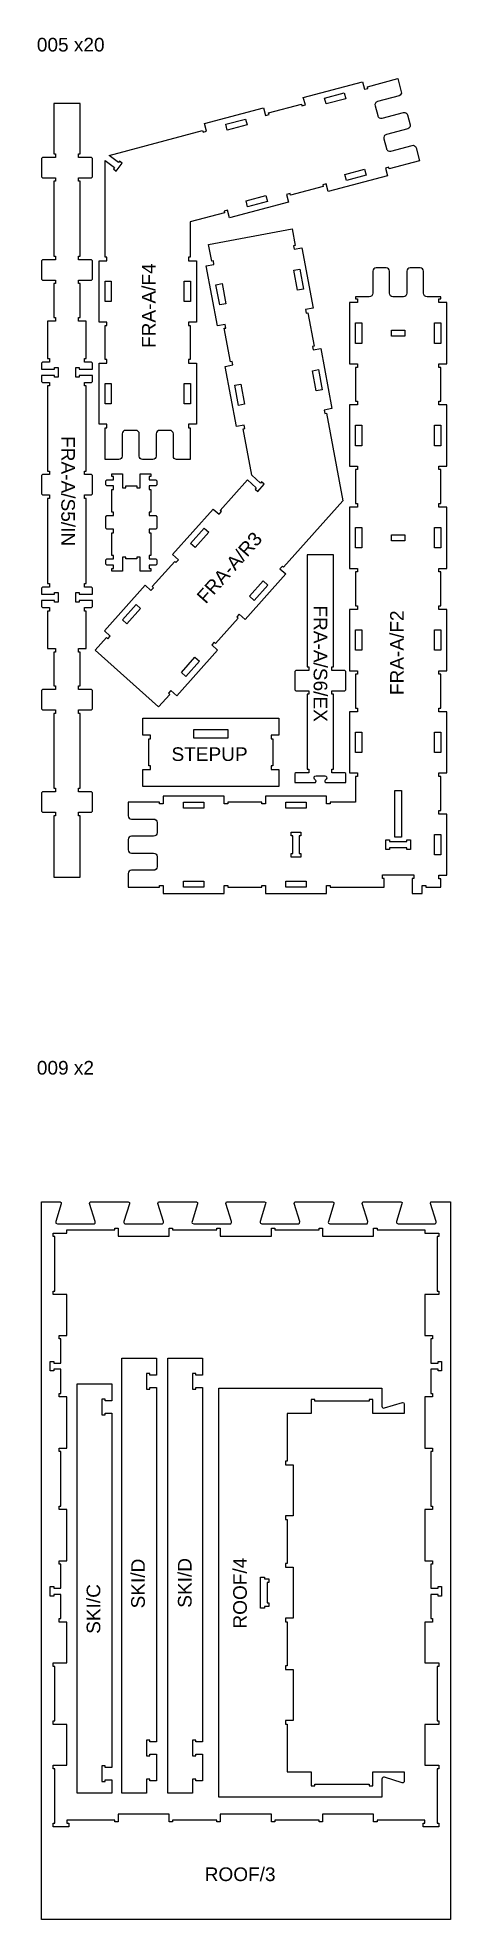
# Model space of a CAD drawing. Header units: millimetres. Extents: x -4719 to 10560, y -11118 to 9307.
# Drawn here: x -646 to 566, y 897 to 6415 of the extents above; entities that cross this region are included whole.
import ezdxf

# ---------------------------------------------------------------- set-up
doc = ezdxf.new("R2010")
doc.units = ezdxf.units.MM
doc.header["$MEASUREMENT"] = 0
for name, color, linetype, true_color in [('0_SHEET_BIRCHPLY_2440X1220', 1, 'Continuous', 0xff0000), ('1_ANYTOOL_1MMDEEP_INSIDE', 2, 'Continuous', 0xffff00), ('3_ANYTOOL_CUTTHROUGH_INSID', 4, 'Continuous', 0x00ffff), ('6_ANYTOOL_CUTTHROUGH_OUTSI', 5, 'Continuous', 0x0000ff)]:
    doc.layers.add(name, color=color, linetype=linetype, true_color=true_color)
doc.styles.add('textstyle204', font='standard')
doc.styles.add('textstyle205', font='standard')
doc.styles.add('textstyle30', font='standard')
doc.styles.add('textstyle34', font='standard')
doc.styles.add('textstyle71', font='standard')
doc.styles.add('textstyle72', font='standard')
doc.styles.add('textstyle73', font='standard')
doc.styles.add('textstyle74', font='standard')
doc.styles.add('textstyle82', font='standard')
doc.styles.add('textstyle83', font='standard')
doc.styles.add('textstyle85', font='standard')
doc.styles.add('textstyle86', font='standard')
doc.styles.add('textstyle87', font='standard')

msp = doc.modelspace()

# ---------------------------------------------------------------- texts
at = {"layer": '0_SHEET_BIRCHPLY_2440X1220', "char_height": 40, "attachment_point": 1}
for s, insert, width, style in [('\\fArial;005 x20', (-648.1, 6414.2), 232.771, 'textstyle30'), ('\\fArial;009 x2', (-648.1, 3414.2), 201.205, 'textstyle34')]:
    msp.add_mtext(s, dxfattribs=dict(at, insert=insert, width=width, style=style))
at = {"layer": '1_ANYTOOL_1MMDEEP_INSIDE', "char_height": 40, "attachment_point": 1}
for s, insert, width, rotation, style in [('\\fArial;FRA-A/F4', (-339.7, 5504.7), 279.277, 90, 'textstyle72'), ('\\fArial;FRA-A/S5/IN', (-536.3, 5246.5), 351.084, 270, 'textstyle204'), ('\\fArial;FRA-A/R3', (-182.2, 4778.7), 285.542, 48.5541, 'textstyle73'), ('\\fArial;FRA-A/S6/EX', (204.3, 4750), 373.735, 270, 'textstyle205'), ('\\fArial;FRA-A/F2', (388.7, 4486.8), 278.554, 90, 'textstyle71'), ('\\fArial;SKI/D', (-371.2, 1808.8), 179.518, 90, 'textstyle86'), ('\\fArial;SKI/D', (-234, 1810.7), 179.518, 90, 'textstyle87'), ('\\fArial;ROOF/4', (-71.9, 1749.6), 239.518, 90, 'textstyle83'), ('\\fArial;SKI/C', (-501.9, 1734.2), 180, 90, 'textstyle85')]:
    msp.add_mtext(s, dxfattribs=dict(at, insert=insert, width=width, rotation=rotation, style=style))
for s, insert, width, style in [('\\fArial;STEPUP', (-252.9, 4333.8), 256.145, 'textstyle74'), ('\\fArial;ROOF/3', (-155.5, 1049.3), 239.518, 'textstyle82')]:
    msp.add_mtext(s, dxfattribs=dict(at, insert=insert, width=width, style=style))

# ---------------------------------------------------------------- linework, layer by layer
at = {"layer": '3_ANYTOOL_CUTTHROUGH_INSID'}
for points in [[(196.3, 6237.7), (254.2, 6253.1), (258.9, 6235.7), (200.9, 6220.3)], [(-93.7, 6160.7), (-35.7, 6176.1), (-31.1, 6158.7), (-89.1, 6143.3)], [(255.8, 6013.4), (313.8, 6028.8), (318.4, 6011.4), (260.4, 5996)], [(-34.2, 5936.5), (23.8, 5951.9), (28.4, 5934.5), (-29.6, 5919.1)], [(-429.6, 5700.7), (-429.6, 5640.7), (-447.6, 5640.7), (-447.6, 5700.7)], [(-215.6, 5700.7), (-197.6, 5700.7), (-197.6, 5640.7), (-215.6, 5640.7)], [(-122.3, 5690.3), (-104.6, 5693.6), (-93.6, 5634.7), (-111.3, 5631.4)], [(105.7, 5733), (123.4, 5736.3), (134.4, 5677.3), (116.8, 5674)], [(305.4, 5518.3), (287.4, 5518.3), (287.4, 5578.3), (305.4, 5578.3)], [(519.4, 5518.3), (519.4, 5578.3), (537.4, 5578.3), (537.4, 5518.3)], [(432.4, 5539.3), (392.4, 5539.3), (392.4, 5557.3), (432.4, 5557.3)], [(160.9, 5438.1), (178.6, 5441.4), (189.6, 5382.5), (171.9, 5379.2)], [(-429.6, 5400.7), (-429.6, 5340.7), (-447.6, 5340.7), (-447.6, 5400.7)], [(-215.6, 5400.7), (-197.6, 5400.7), (-197.6, 5340.7), (-215.6, 5340.7)], [(-67.1, 5395.5), (-49.4, 5398.8), (-38.4, 5339.8), (-56.1, 5336.5)], [(305.4, 5218.3), (287.4, 5218.3), (287.4, 5278.3), (305.4, 5278.3)], [(519.4, 5218.3), (519.4, 5278.3), (537.4, 5278.3), (537.4, 5218.3)], [(-156.8, 4976.3), (-143.4, 4964.3), (-183.4, 4919.6), (-196.8, 4931.6)], [(305.4, 4978.3), (305.4, 4918.3), (287.4, 4918.3), (287.4, 4978.3)], [(519.4, 4978.3), (537.4, 4978.3), (537.4, 4918.3), (519.4, 4918.3)], [(432.4, 4957.3), (432.4, 4939.3), (392.4, 4939.3), (392.4, 4957.3)], [(16.1, 4821.5), (29.5, 4809.5), (-10.5, 4764.8), (-23.9, 4776.8)], [(-356.9, 4752.7), (-343.5, 4740.7), (-383.5, 4696), (-396.9, 4708)], [(305.4, 4678.3), (305.4, 4618.3), (287.4, 4618.3), (287.4, 4678.3)], [(519.4, 4678.3), (537.4, 4678.3), (537.4, 4618.3), (519.4, 4618.3)], [(-184, 4598), (-170.6, 4586), (-210.6, 4541.3), (-224, 4553.3)], [(-187.5, 4386.1), (-87.5, 4386.1), (-87.5, 4361.1), (-187.5, 4361.1)], [(305.4, 4378.3), (305.4, 4318.3), (287.4, 4318.3), (287.4, 4378.3)], [(519.4, 4378.3), (537.4, 4378.3), (537.4, 4318.3), (519.4, 4318.3)], [(421.9, 4206.8), (421.9, 4070.8), (402.9, 4070.8), (402.9, 4206.8)], [(-157.6, 4173.3), (-157.6, 4155.3), (-217.6, 4155.3), (-217.6, 4173.3)], [(142.4, 4173.3), (142.4, 4155.3), (82.4, 4155.3), (82.4, 4173.3)], [(126.9, 4084.8), (126.9, 4073.8), (121.9, 4073.8), (121.9, 4022.8), (126.9, 4022.8), (126.9, 4011.8), (97.9, 4011.8), (97.9, 4022.8), (102.9, 4022.8), (102.9, 4073.8), (97.9, 4073.8), (97.9, 4084.8)], [(437.9, 4062.8), (448.9, 4062.8), (448.9, 4033.8), (437.9, 4033.8), (437.9, 4038.8), (386.9, 4038.8), (386.9, 4033.8), (375.9, 4033.8), (375.9, 4062.8), (386.9, 4062.8), (386.9, 4057.8), (437.9, 4057.8)], [(519.4, 4078.3), (537.4, 4078.3), (537.4, 4018.3), (519.4, 4018.3)], [(-157.6, 3941.3), (-157.6, 3923.3), (-217.6, 3923.3), (-217.6, 3941.3)], [(142.4, 3941.3), (142.4, 3923.3), (82.4, 3923.3), (82.4, 3941.3)], [(8.8, 1900.5), (19.8, 1900.5), (19.8, 1895.5), (32.8, 1895.5), (32.8, 1884.5), (27.8, 1884.5), (27.8, 1825.5), (32.8, 1825.5), (32.8, 1814.5), (19.8, 1814.5), (19.8, 1809.5), (8.8, 1809.5)]]:
    msp.add_lwpolyline(points, close=True, dxfattribs=at)
at = {"layer": '6_ANYTOOL_CUTTHROUGH_OUTSI'}
for points in [[(411.4, 6294.5), (421.6, 6255.8, -0.414214), (414.9, 6244.2), (352.1, 6227.6, 0.414214), (344.6, 6214.7), (352.2, 6186.2, 0.414214), (365, 6178.7), (427.8, 6195.4, -0.414214), (439.5, 6188.7), (447.3, 6159.2, -0.414214), (440.5, 6147.6), (377.7, 6130.9, 0.414214), (370.3, 6118.1), (377.8, 6089.5, 0.414214), (390.7, 6082.1), (453.5, 6098.8, -0.414214), (465.1, 6092), (475.4, 6053.4), (386.2, 6029.7), (384.9, 6034.5), (374.8, 6031.8), (380.7, 6009.6), (207.2, 5963.6), (201.3, 5985.8), (191.1, 5983.1), (192.4, 5978.3), (96.2, 5952.7), (95, 5957.6), (84.8, 5954.9), (90.7, 5932.7), (-82.8, 5886.6), (-88.7, 5908.8), (-98.8, 5906.1), (-97.5, 5901.3), (-197.9, 5874.7), (-197.9, 5770.9), (-202.9, 5770.9), (-202.9, 5760.4), (-179.9, 5760.4), (-179.9, 5580.9), (-202.9, 5580.9), (-202.9, 5570.4), (-197.9, 5570.4), (-197.9, 5470.9), (-202.9, 5470.9), (-202.9, 5460.4), (-179.9, 5460.4), (-179.9, 5280.9), (-202.9, 5280.9), (-202.9, 5270.4), (-197.9, 5270.4), (-197.9, 5178.2), (-237.9, 5178.2, -0.414214), (-247.4, 5187.7), (-247.4, 5252.7, 0.414214), (-257.9, 5263.2), (-287.4, 5263.2, 0.414214), (-297.9, 5252.7), (-297.9, 5187.7, -0.414214), (-307.4, 5178.2), (-337.9, 5178.2, -0.414214), (-347.4, 5187.7), (-347.4, 5252.7, 0.414214), (-357.9, 5263.2), (-387.4, 5263.2, 0.414214), (-397.9, 5252.7), (-397.9, 5187.7, -0.414214), (-407.4, 5178.2), (-447.4, 5178.2), (-447.4, 5270.4), (-442.4, 5270.4), (-442.4, 5280.9), (-465.4, 5280.9), (-465.4, 5460.4), (-442.4, 5460.4), (-442.4, 5470.9), (-447.4, 5470.9), (-447.4, 5570.4), (-442.4, 5570.4), (-442.4, 5580.9), (-465.4, 5580.9), (-465.4, 5760.4), (-442.4, 5760.4), (-442.4, 5770.9), (-447.4, 5770.9), (-447.4, 6054.9), (-420.2, 6034.1), (-423.3, 6030.1), (-414.9, 6023.7), (-397.6, 6046.3), (-405.9, 6052.7), (-408.9, 6048.7), (-436.1, 6069.6), (-161.5, 6142.5), (-160.3, 6137.6), (-150.1, 6140.3), (-156, 6162.6), (17.5, 6208.6), (23.4, 6186.4), (33.5, 6189.1), (32.2, 6193.9), (128.4, 6219.4), (129.7, 6214.6), (139.9, 6217.3), (134, 6239.5), (307.4, 6285.6), (313.3, 6263.3), (323.5, 6266), (322.2, 6270.8)], [(-380.1, 4173), (-380.1, 4133.1, 0.414214), (-370.6, 4123.6), (-305.6, 4123.6, -0.414214), (-295.1, 4113.1), (-295.1, 4083.6, -0.414214), (-305.6, 4073.1), (-370.6, 4073.1, 0.414214), (-380.1, 4063.6), (-380.1, 4033.1, 0.414214), (-370.6, 4023.6), (-305.6, 4023.6, -0.414214), (-295.1, 4013.1), (-295.1, 3983.6, -0.414214), (-305.6, 3973.1), (-370.6, 3973.1, 0.414214), (-380.1, 3963.6), (-380.1, 3923.6), (-287.9, 3923.6), (-287.9, 3928.6), (-277.4, 3928.6), (-277.4, 3905.6), (-97.9, 3905.6), (-97.9, 3928.6), (-87.4, 3928.6), (-87.4, 3923.6), (12.1, 3923.6), (12.1, 3928.6), (22.6, 3928.6), (22.6, 3905.6), (202.1, 3905.6), (202.1, 3928.6), (212.6, 3928.6), (212.6, 3923.6), (371.1, 3923.6), (371.1, 3949.1), (366.1, 3949.1), (366.1, 3959.6), (458.6, 3959.6), (458.6, 3949.1), (453.6, 3949.1), (453.6, 3905.6), (483.1, 3905.6), (483.1, 3928.6), (493.6, 3928.6), (493.6, 3923.6), (537.1, 3923.6), (537.1, 3948.1), (532.1, 3948.1), (532.1, 3958.6), (555.1, 3958.6), (555.1, 4138), (532.1, 4138), (532.1, 4148.5), (537.1, 4148.5), (537.1, 4248), (532.1, 4248), (532.1, 4258.5), (555.1, 4258.5), (555.1, 4438), (532.1, 4438), (532.1, 4448.5), (537.1, 4448.5), (537.1, 4548), (532.1, 4548), (532.1, 4558.5), (555.1, 4558.5), (555.1, 4738), (532.1, 4738), (532.1, 4748.5), (537.1, 4748.5), (537.1, 4848), (532.1, 4848), (532.1, 4858.5), (555.1, 4858.5), (555.1, 5038), (532.1, 5038), (532.1, 5048.5), (537.1, 5048.5), (537.1, 5148), (532.1, 5148), (532.1, 5158.5), (555.1, 5158.5), (555.1, 5338), (532.1, 5338), (532.1, 5348.5), (537.1, 5348.5), (537.1, 5448), (532.1, 5448), (532.1, 5458.5), (555.1, 5458.5), (555.1, 5638), (532.1, 5638), (532.1, 5648.5), (537.1, 5648.5), (537.1, 5655), (497.1, 5655, -0.414214), (486.9, 5665.3), (486.9, 5730.3, 0.414214), (477.1, 5740), (447.6, 5740, 0.414214), (437.9, 5730.3), (437.9, 5665.3, -0.414214), (427.6, 5655), (397.1, 5655, -0.414214), (386.9, 5665.3), (386.9, 5730.3, 0.414214), (377.1, 5740), (347.6, 5740, 0.414214), (337.9, 5730.3), (337.9, 5665.3, -0.414214), (327.6, 5655), (287.6, 5655), (287.6, 5648.5), (292.6, 5648.5), (292.6, 5638), (269.6, 5638), (269.6, 5458.5), (292.6, 5458.5), (292.6, 5448), (287.6, 5448), (287.6, 5348.5), (292.6, 5348.5), (292.6, 5338), (269.6, 5338), (269.6, 5158.5), (292.6, 5158.5), (292.6, 5148), (287.6, 5148), (287.6, 5048.5), (292.6, 5048.5), (292.6, 5038), (269.6, 5038), (269.6, 4858.5), (292.6, 4858.5), (292.6, 4848), (287.6, 4848), (287.6, 4748.5), (292.6, 4748.5), (292.6, 4738), (269.6, 4738), (269.6, 4558.5), (292.6, 4558.5), (292.6, 4548), (287.6, 4548), (287.6, 4448.5), (292.6, 4448.5), (292.6, 4438), (269.6, 4438), (269.6, 4258.5), (292.6, 4258.5), (292.6, 4248), (287.6, 4248), (287.6, 4173), (212.6, 4173), (212.6, 4168), (202.1, 4168), (202.1, 4191), (22.6, 4191), (22.6, 4168), (12.1, 4168), (12.1, 4173), (-87.4, 4173), (-87.4, 4168), (-97.9, 4168), (-97.9, 4191), (-277.4, 4191), (-277.4, 4168), (-287.9, 4168), (-287.9, 4173)], [(109.5, 4256.6), (109.5, 4230.4), (167.1, 4230.4, 0.668179), (170.2, 4237.7), (167.2, 4240.6, -0.668179), (171.3, 4250.4), (197.1, 4250.4, -0.668179), (201.2, 4240.6), (198.3, 4237.7, 0.668179), (201.3, 4230.4), (259, 4230.4), (259, 4256.6), (256.1, 4259.4), (218, 4259.4), (218, 4269.9), (223, 4269.9), (223, 4489.4), (218, 4489.4), (218, 4499.9), (256.1, 4499.9), (259, 4502.8), (259, 4556.6), (256.1, 4559.4), (218, 4559.4), (218, 4569.9), (223, 4569.9), (223, 4898.6), (145.5, 4898.6), (145.5, 4569.9), (150.5, 4569.9), (150.5, 4559.4), (112.3, 4559.4), (109.5, 4556.6), (109.5, 4502.8), (112.3, 4499.9), (150.5, 4499.9), (150.5, 4489.4), (145.5, 4489.4), (145.5, 4269.9), (150.5, 4269.9), (150.5, 4259.4), (112.3, 4259.4)]]:
    msp.add_lwpolyline(points, format="xyb", close=True, dxfattribs=at)
for points in [[(-525.9, 4503.3), (-525.9, 4513.8), (-520.9, 4513.8), (-520.9, 4613.3), (-525.9, 4613.3), (-525.9, 4623.8), (-502.9, 4623.8), (-502.9, 4733.3), (-507.9, 4733.3), (-507.9, 4743.8), (-487.7, 4743.8), (-484.9, 4746.7), (-484.9, 4764.3), (-523.4, 4764.3), (-523.4, 4759.3), (-533.9, 4759.3), (-533.9, 4787.8), (-523.4, 4787.8), (-523.4, 4782.8), (-484.9, 4782.8), (-484.9, 4800.5), (-487.7, 4803.3), (-507.9, 4803.3), (-507.9, 4813.8), (-502.9, 4813.8), (-502.9, 5063.4), (-507.9, 5063.4), (-507.9, 5073.9), (-487.7, 5073.9), (-484.9, 5076.7), (-484.9, 5130.5), (-487.7, 5133.4), (-507.9, 5133.4), (-507.9, 5143.9), (-502.9, 5143.9), (-502.9, 5393.5), (-507.9, 5393.5), (-507.9, 5404), (-487.7, 5404), (-484.9, 5406.8), (-484.9, 5424.5), (-523.4, 5424.5), (-523.4, 5419.5), (-533.9, 5419.5), (-533.9, 5448), (-523.4, 5448), (-523.4, 5443), (-484.9, 5443), (-484.9, 5460.6), (-487.7, 5463.5), (-507.9, 5463.5), (-507.9, 5474), (-502.9, 5474), (-502.9, 5583.5), (-525.9, 5583.5), (-525.9, 5594), (-520.9, 5594), (-520.9, 5693.5), (-525.9, 5693.5), (-525.9, 5704), (-487.7, 5704), (-484.9, 5706.8), (-484.9, 5760.6), (-487.7, 5763.5), (-525.9, 5763.5), (-525.9, 5774), (-520.9, 5774), (-520.9, 5993.5), (-525.9, 5993.5), (-525.9, 6004), (-487.7, 6004), (-484.9, 6006.8), (-484.9, 6060.6), (-487.7, 6063.5), (-525.9, 6063.5), (-525.9, 6074), (-520.9, 6074), (-520.9, 6221.8), (-598.4, 6221.8), (-598.4, 6074), (-593.4, 6074), (-593.4, 6063.5), (-631.5, 6063.5), (-634.4, 6060.6), (-634.4, 6006.8), (-631.5, 6004), (-593.4, 6004), (-593.4, 5993.5), (-598.4, 5993.5), (-598.4, 5774), (-593.4, 5774), (-593.4, 5763.5), (-631.5, 5763.5), (-634.4, 5760.6), (-634.4, 5706.8), (-631.5, 5704), (-593.4, 5704), (-593.4, 5693.5), (-598.4, 5693.5), (-598.4, 5594), (-593.4, 5594), (-593.4, 5583.5), (-616.4, 5583.5), (-616.4, 5474), (-611.4, 5474), (-611.4, 5463.5), (-631.5, 5463.5), (-634.4, 5460.6), (-634.4, 5443), (-595.9, 5443), (-595.9, 5448), (-585.4, 5448), (-585.4, 5419.5), (-595.9, 5419.5), (-595.9, 5424.5), (-634.4, 5424.5), (-634.4, 5406.8), (-631.5, 5404), (-611.4, 5404), (-611.4, 5393.5), (-616.4, 5393.5), (-616.4, 5143.9), (-611.4, 5143.9), (-611.4, 5133.4), (-631.5, 5133.4), (-634.4, 5130.5), (-634.4, 5076.7), (-631.5, 5073.9), (-611.4, 5073.9), (-611.4, 5063.4), (-616.4, 5063.4), (-616.4, 4813.8), (-611.4, 4813.8), (-611.4, 4803.3), (-631.5, 4803.3), (-634.4, 4800.5), (-634.4, 4782.8), (-595.9, 4782.8), (-595.9, 4787.8), (-585.4, 4787.8), (-585.4, 4759.3), (-595.9, 4759.3), (-595.9, 4764.3), (-634.4, 4764.3), (-634.4, 4746.7), (-631.5, 4743.8), (-611.4, 4743.8), (-611.4, 4733.3), (-616.4, 4733.3), (-616.4, 4623.8), (-593.4, 4623.8), (-593.4, 4613.3), (-598.4, 4613.3), (-598.4, 4513.8), (-593.4, 4513.8), (-593.4, 4503.3), (-631.5, 4503.3), (-634.4, 4500.5), (-634.4, 4446.7), (-631.5, 4443.8), (-593.4, 4443.8), (-593.4, 4433.3), (-598.4, 4433.3), (-598.4, 4213.8), (-593.4, 4213.8), (-593.4, 4203.3), (-631.5, 4203.3), (-634.4, 4200.5), (-634.4, 4146.7), (-631.5, 4143.8), (-593.4, 4143.8), (-593.4, 4133.3), (-598.4, 4133.3), (-598.4, 3953.4), (-520.9, 3953.4), (-520.9, 4133.3), (-525.9, 4133.3), (-525.9, 4143.8), (-487.7, 4143.8), (-484.9, 4146.7), (-484.9, 4200.5), (-487.7, 4203.3), (-525.9, 4203.3), (-525.9, 4213.8), (-520.9, 4213.8), (-520.9, 4433.3), (-525.9, 4433.3), (-525.9, 4443.8), (-487.7, 4443.8), (-484.9, 4446.7), (-484.9, 4500.5), (-487.7, 4503.3)], [(-144.1, 5808.1), (101.1, 5854), (110.2, 5805.3), (105.3, 5804.4), (107.3, 5794.1), (129.9, 5798.3), (162.9, 5621.9), (140.3, 5617.7), (142.2, 5607.3), (147.1, 5608.3), (165.4, 5510.5), (160.5, 5509.5), (162.4, 5499.2), (185, 5503.4), (218.1, 5327), (195.5, 5322.8), (197.4, 5312.5), (202.3, 5313.4), (250.3, 5056.7), (76.2, 4862), (72.4, 4865.4), (65.4, 4857.6), (82.6, 4842.2), (-37.1, 4708.5), (-54.3, 4723.8), (-61.3, 4716), (-57.6, 4712.7), (-123.9, 4638.5), (-127.6, 4641.8), (-134.6, 4634), (-117.5, 4618.7), (-237.2, 4484.9), (-254.4, 4500.3), (-261.4, 4492.5), (-257.6, 4489.1), (-290.7, 4452.2), (-476.6, 4618.6), (-443.5, 4655.5), (-439.8, 4652.2), (-432.8, 4660), (-450, 4675.3), (-330.2, 4809.1), (-313.1, 4793.8), (-306.1, 4801.6), (-309.8, 4804.9), (-243.5, 4879.1), (-239.7, 4875.7), (-232.7, 4883.5), (-249.9, 4898.9), (-130.2, 5032.6), (-113, 5017.3), (-106, 5025.1), (-109.7, 5028.4), (-29.7, 5117.8), (-4, 5094.8), (-7.4, 5091.1), (0.5, 5084.1), (19.5, 5105.3), (11.6, 5112.3), (8.3, 5108.6), (-17.5, 5131.7), (-42.9, 5267.5), (-38, 5268.4), (-40, 5278.7), (-62.6, 5274.5), (-95.6, 5450.9), (-73, 5455.2), (-74.9, 5465.5), (-79.8, 5464.6), (-98.1, 5562.4), (-93.2, 5563.3), (-95.1, 5573.6), (-117.7, 5569.4), (-150.8, 5745.8), (-128.2, 5750), (-130.1, 5760.4), (-135, 5759.4)], [(-344.8, 5136.1), (-313.8, 5136.1), (-313.8, 5128.1), (-318.8, 5128.1), (-318.8, 5118.1), (-298.8, 5118.1), (-295.8, 5115.1), (-295.8, 5103.1), (-298.8, 5100.1), (-318.8, 5100.1), (-318.8, 5090.1), (-313.8, 5090.1), (-313.8, 5023.1), (-318.8, 5023.1), (-318.8, 5013.1), (-298.8, 5013.1), (-295.8, 5010.1), (-295.8, 4976.1), (-298.8, 4973.1), (-318.8, 4973.1), (-318.8, 4963.1), (-313.8, 4963.1), (-313.8, 4896.1), (-318.8, 4896.1), (-318.8, 4886.1), (-298.8, 4886.1), (-295.8, 4883.1), (-295.8, 4871.1), (-298.8, 4868.1), (-318.8, 4868.1), (-318.8, 4858.1), (-313.8, 4858.1), (-313.8, 4850.1), (-344.8, 4850.1), (-344.8, 4891.1), (-354.8, 4891.1), (-354.8, 4886.1), (-386.8, 4886.1), (-386.8, 4891.1), (-396.8, 4891.1), (-396.8, 4850.1), (-427.8, 4850.1), (-427.8, 4858.1), (-422.8, 4858.1), (-422.8, 4868.1), (-442.8, 4868.1), (-445.8, 4871.1), (-445.8, 4883.1), (-442.8, 4886.1), (-422.8, 4886.1), (-422.8, 4896.1), (-427.8, 4896.1), (-427.8, 4963.1), (-422.8, 4963.1), (-422.8, 4973.1), (-442.8, 4973.1), (-445.8, 4976.1), (-445.8, 5010.1), (-442.8, 5013.1), (-422.8, 5013.1), (-422.8, 5023.1), (-427.8, 5023.1), (-427.8, 5090.1), (-422.8, 5090.1), (-422.8, 5100.1), (-442.8, 5100.1), (-445.8, 5103.1), (-445.8, 5115.1), (-442.8, 5118.1), (-422.8, 5118.1), (-422.8, 5128.1), (-427.8, 5128.1), (-427.8, 5136.1), (-396.8, 5136.1), (-396.8, 5095.1), (-386.8, 5095.1), (-386.8, 5100.1), (-354.8, 5100.1), (-354.8, 5095.1), (-344.8, 5095.1)], [(-337.5, 4419.1), (62.5, 4419.1), (62.5, 4369.1), (39.5, 4369.1), (39.5, 4359.1), (44.5, 4359.1), (44.5, 4279.1), (39.5, 4279.1), (39.5, 4269.1), (62.5, 4269.1), (62.5, 4219.1), (-337.5, 4219.1), (-337.5, 4269.1), (-314.5, 4269.1), (-314.5, 4279.1), (-319.5, 4279.1), (-319.5, 4359.1), (-314.5, 4359.1), (-314.5, 4369.1), (-337.5, 4369.1)], [(-487.9, 3001.5), (-379.8, 3001.5), (-376.4, 2998.6), (-376.6, 2995), (-392.6, 2943), (-392.8, 2940.6), (-391.9, 2938.5), (-390.1, 2937), (-387.8, 2936.5), (-281.4, 2936.5), (-279.1, 2937), (-277.4, 2938.5), (-276.5, 2940.6), (-276.6, 2943), (-293.1, 2996.6), (-291.4, 3000.6), (-287.9, 3001.5), (-179.8, 3001.5), (-176.4, 2998.6), (-176.6, 2995), (-192.6, 2943), (-192.8, 2940.6), (-191.9, 2938.5), (-187.8, 2936.5), (-81.4, 2936.5), (-79.1, 2937), (-77.4, 2938.5), (-76.5, 2940.6), (-76.6, 2943), (-93.1, 2996.6), (-91.4, 3000.6), (-87.9, 3001.5), (20.2, 3001.5), (23.6, 2998.6), (23.4, 2995), (7.4, 2943), (7.2, 2940.6), (8.1, 2938.5), (12.2, 2936.5), (118.6, 2936.5), (120.9, 2937), (122.6, 2938.5), (123.4, 2943), (106.9, 2996.6), (108.6, 3000.6), (112.1, 3001.5), (220.2, 3001.5), (223.6, 2998.6), (223.4, 2995), (207.4, 2943), (207.2, 2940.6), (208.1, 2938.5), (212.2, 2936.5), (318.6, 2936.5), (320.9, 2937), (322.6, 2938.5), (323.4, 2943), (306.9, 2996.6), (308.6, 3000.6), (312.1, 3001.5), (420.2, 3001.5), (423.6, 2998.6), (423.4, 2995), (407.4, 2943), (407.2, 2940.6), (408.1, 2938.5), (412.2, 2936.5), (518.6, 2936.5), (520.9, 2937), (522.6, 2938.5), (523.5, 2940.6), (523.4, 2943), (506.9, 2996.6), (508.6, 3000.6), (512.1, 3001.5), (565.6, 3001.5), (565.6, 897), (-634.9, 897), (-634.9, 3001.5), (-579.8, 3001.5), (-576.4, 2998.6), (-576.6, 2995), (-592.6, 2943), (-592.8, 2940.6), (-591.9, 2938.5), (-587.8, 2936.5), (-481.4, 2936.5), (-479.1, 2937), (-477.4, 2938.5), (-476.6, 2943), (-493.1, 2996.6), (-491.4, 3000.6)], [(-419.6, 2918.6), (-419.6, 2923.6), (-409.6, 2923.6), (-409.6, 2900.6), (-259.6, 2900.6), (-259.6, 2923.6), (-249.6, 2923.6), (-249.6, 2918.6), (-119.6, 2918.6), (-119.6, 2923.6), (-109.6, 2923.6), (-109.6, 2900.6), (40.4, 2900.6), (40.4, 2923.6), (50.4, 2923.6), (50.4, 2918.6), (180.4, 2918.6), (180.4, 2923.6), (190.4, 2923.6), (190.4, 2900.6), (340.4, 2900.6), (340.4, 2923.6), (350.4, 2923.6), (350.4, 2918.6), (490.4, 2918.6), (490.4, 2909), (531.4, 2909), (531.4, 2899), (526.4, 2899), (526.4, 2739), (531.4, 2739), (531.4, 2729), (490.4, 2729), (490.4, 2609), (513.4, 2609), (513.4, 2599), (508.4, 2599), (508.4, 2528), (529.4, 2528), (529.4, 2533), (539.4, 2533), (539.4, 2505), (529.4, 2505), (529.4, 2510), (508.4, 2510), (508.4, 2439), (513.4, 2439), (513.4, 2429), (490.4, 2429), (490.4, 2278.9), (513.4, 2278.9), (513.4, 2268.9), (508.4, 2268.9), (508.4, 2108.9), (513.4, 2108.9), (513.4, 2098.9), (490.4, 2098.9), (490.4, 1948.8), (513.4, 1948.8), (513.4, 1938.8), (508.4, 1938.8), (508.4, 1867.8), (529.4, 1867.8), (529.4, 1872.8), (539.4, 1872.8), (539.4, 1844.8), (529.4, 1844.8), (529.4, 1849.8), (508.4, 1849.8), (508.4, 1778.8), (513.4, 1778.8), (513.4, 1768.8), (490.4, 1768.8), (490.4, 1648.8), (531.4, 1648.8), (531.4, 1638.8), (526.4, 1638.8), (526.4, 1478.8), (531.4, 1478.8), (531.4, 1468.8), (490.4, 1468.8), (490.4, 1348.8), (531.4, 1348.8), (531.4, 1338.8), (526.4, 1338.8), (526.4, 1178.8), (531.4, 1178.8), (531.4, 1168.8), (485.4, 1168.8), (485.4, 1178.8), (490.4, 1178.8), (490.4, 1187.6), (350.4, 1187.6), (350.4, 1182.6), (340.4, 1182.6), (340.4, 1205.6), (190.4, 1205.6), (190.4, 1182.6), (180.4, 1182.6), (180.4, 1187.6), (50.4, 1187.6), (50.4, 1182.6), (40.4, 1182.6), (40.4, 1205.6), (-109.6, 1205.6), (-109.6, 1182.6), (-119.6, 1182.6), (-119.6, 1187.6), (-249.6, 1187.6), (-249.6, 1182.6), (-259.6, 1182.6), (-259.6, 1205.6), (-409.6, 1205.6), (-409.6, 1182.6), (-419.6, 1182.6), (-419.6, 1187.6), (-559.6, 1187.6), (-559.6, 1178.8), (-554.6, 1178.8), (-554.6, 1168.8), (-600.6, 1168.8), (-600.6, 1178.8), (-595.6, 1178.8), (-595.6, 1338.8), (-600.6, 1338.8), (-600.6, 1348.8), (-559.6, 1348.8), (-559.6, 1468.8), (-600.6, 1468.8), (-600.6, 1478.8), (-595.6, 1478.8), (-595.6, 1638.8), (-600.6, 1638.8), (-600.6, 1648.8), (-559.6, 1648.8), (-559.6, 1768.8), (-582.6, 1768.8), (-582.6, 1778.8), (-577.6, 1778.8), (-577.6, 1849.8), (-598.6, 1849.8), (-598.6, 1844.8), (-608.6, 1844.8), (-608.6, 1872.8), (-598.6, 1872.8), (-598.6, 1867.8), (-577.6, 1867.8), (-577.6, 1938.8), (-582.6, 1938.8), (-582.6, 1948.8), (-559.6, 1948.8), (-559.6, 2098.9), (-582.6, 2098.9), (-582.6, 2108.9), (-577.6, 2108.9), (-577.6, 2268.9), (-582.6, 2268.9), (-582.6, 2278.9), (-559.6, 2278.9), (-559.6, 2429), (-582.6, 2429), (-582.6, 2439), (-577.6, 2439), (-577.6, 2510), (-598.6, 2510), (-598.6, 2505), (-608.6, 2505), (-608.6, 2533), (-598.6, 2533), (-598.6, 2528), (-577.6, 2528), (-577.6, 2599), (-582.6, 2599), (-582.6, 2609), (-559.6, 2609), (-559.6, 2729), (-600.6, 2729), (-600.6, 2739), (-595.6, 2739), (-595.6, 2899), (-600.6, 2899), (-600.6, 2909), (-559.6, 2909), (-559.6, 2918.6)], [(-398.3, 2542.3), (-297.3, 2542.3), (-297.3, 2492.3), (-316.3, 2492.3), (-316.3, 2497.3), (-326.3, 2497.3), (-326.3, 2451.3), (-316.3, 2451.3), (-316.3, 2456.3), (-297.3, 2456.3), (-297.3, 1417.3), (-316.3, 1417.3), (-316.3, 1422.3), (-326.3, 1422.3), (-326.3, 1376.3), (-316.3, 1376.3), (-316.3, 1381.3), (-297.3, 1381.3), (-297.3, 1303.3), (-316.3, 1303.3), (-316.3, 1308.3), (-326.3, 1308.3), (-326.3, 1267.3), (-398.3, 1267.3)], [(-263.3, 2542.3), (-162.3, 2542.3), (-162.3, 2492.3), (-181.3, 2492.3), (-181.3, 2497.3), (-191.3, 2497.3), (-191.3, 2451.3), (-181.3, 2451.3), (-181.3, 2456.3), (-162.3, 2456.3), (-162.3, 1417.3), (-181.3, 1417.3), (-181.3, 1422.3), (-191.3, 1422.3), (-191.3, 1376.3), (-181.3, 1376.3), (-181.3, 1381.3), (-162.3, 1381.3), (-162.3, 1303.3), (-181.3, 1303.3), (-181.3, 1308.3), (-191.3, 1308.3), (-191.3, 1267.3), (-263.3, 1267.3)], [(-428.3, 2467.3), (-428.3, 2417.3), (-447.3, 2417.3), (-447.3, 2422.3), (-457.3, 2422.3), (-457.3, 2376.3), (-447.3, 2376.3), (-447.3, 2381.3), (-428.3, 2381.3), (-428.3, 1342.3), (-447.3, 1342.3), (-447.3, 1347.3), (-457.3, 1347.3), (-457.3, 1301.3), (-447.3, 1301.3), (-447.3, 1306.3), (-428.3, 1306.3), (-428.3, 1267.3), (-529.3, 1267.3), (-529.3, 2467.3)], [(-113.6, 2454.8), (364.7, 2454.8), (364.7, 2401.8), (365.3, 2399.3), (366.9, 2397.4), (369.3, 2396.4), (371.8, 2396.5), (425.3, 2413), (429, 2411.4), (429.7, 2408.2), (429.7, 2380.3), (338, 2380.3), (338, 2421.3), (327.5, 2421.3), (327.5, 2416.3), (168, 2416.3), (168, 2421.3), (157.5, 2421.3), (157.5, 2380.3), (86.5, 2380.3), (86.5, 2240.3), (81.5, 2240.3), (81.5, 2229.8), (104.5, 2229.8), (104.5, 2080.3), (81.5, 2080.3), (81.5, 2069.8), (86.5, 2069.8), (86.5, 1940.3), (81.5, 1940.3), (81.5, 1929.8), (104.5, 1929.8), (104.5, 1780.3), (81.5, 1780.3), (81.5, 1769.8), (86.5, 1769.8), (86.5, 1640.3), (81.5, 1640.3), (81.5, 1629.8), (104.5, 1629.8), (104.5, 1480.3), (81.5, 1480.3), (81.5, 1469.8), (86.5, 1469.8), (86.5, 1329.8), (157.5, 1329.8), (157.5, 1288.8), (168, 1288.8), (168, 1293.8), (327.5, 1293.8), (327.5, 1288.8), (338, 1288.8), (338, 1329.8), (429.7, 1329.8), (429.7, 1300.4), (427.1, 1297.3), (423.9, 1297.5), (371.8, 1313.5), (369.3, 1313.7), (366.9, 1312.7), (365.3, 1310.8), (364.7, 1308.3), (364.7, 1255.3), (-113.6, 1255.3)]]:
    msp.add_lwpolyline(points, close=True, dxfattribs=at)

msp.set_redraw_order([(e.dxf.handle, doc.entitydb.next_handle()) for e in msp.query("TEXT MTEXT ATTDEF DIMENSION ARC_DIMENSION")])  # texts and dimensions are drawn at this point

doc.saveas('drawing.dxf')
